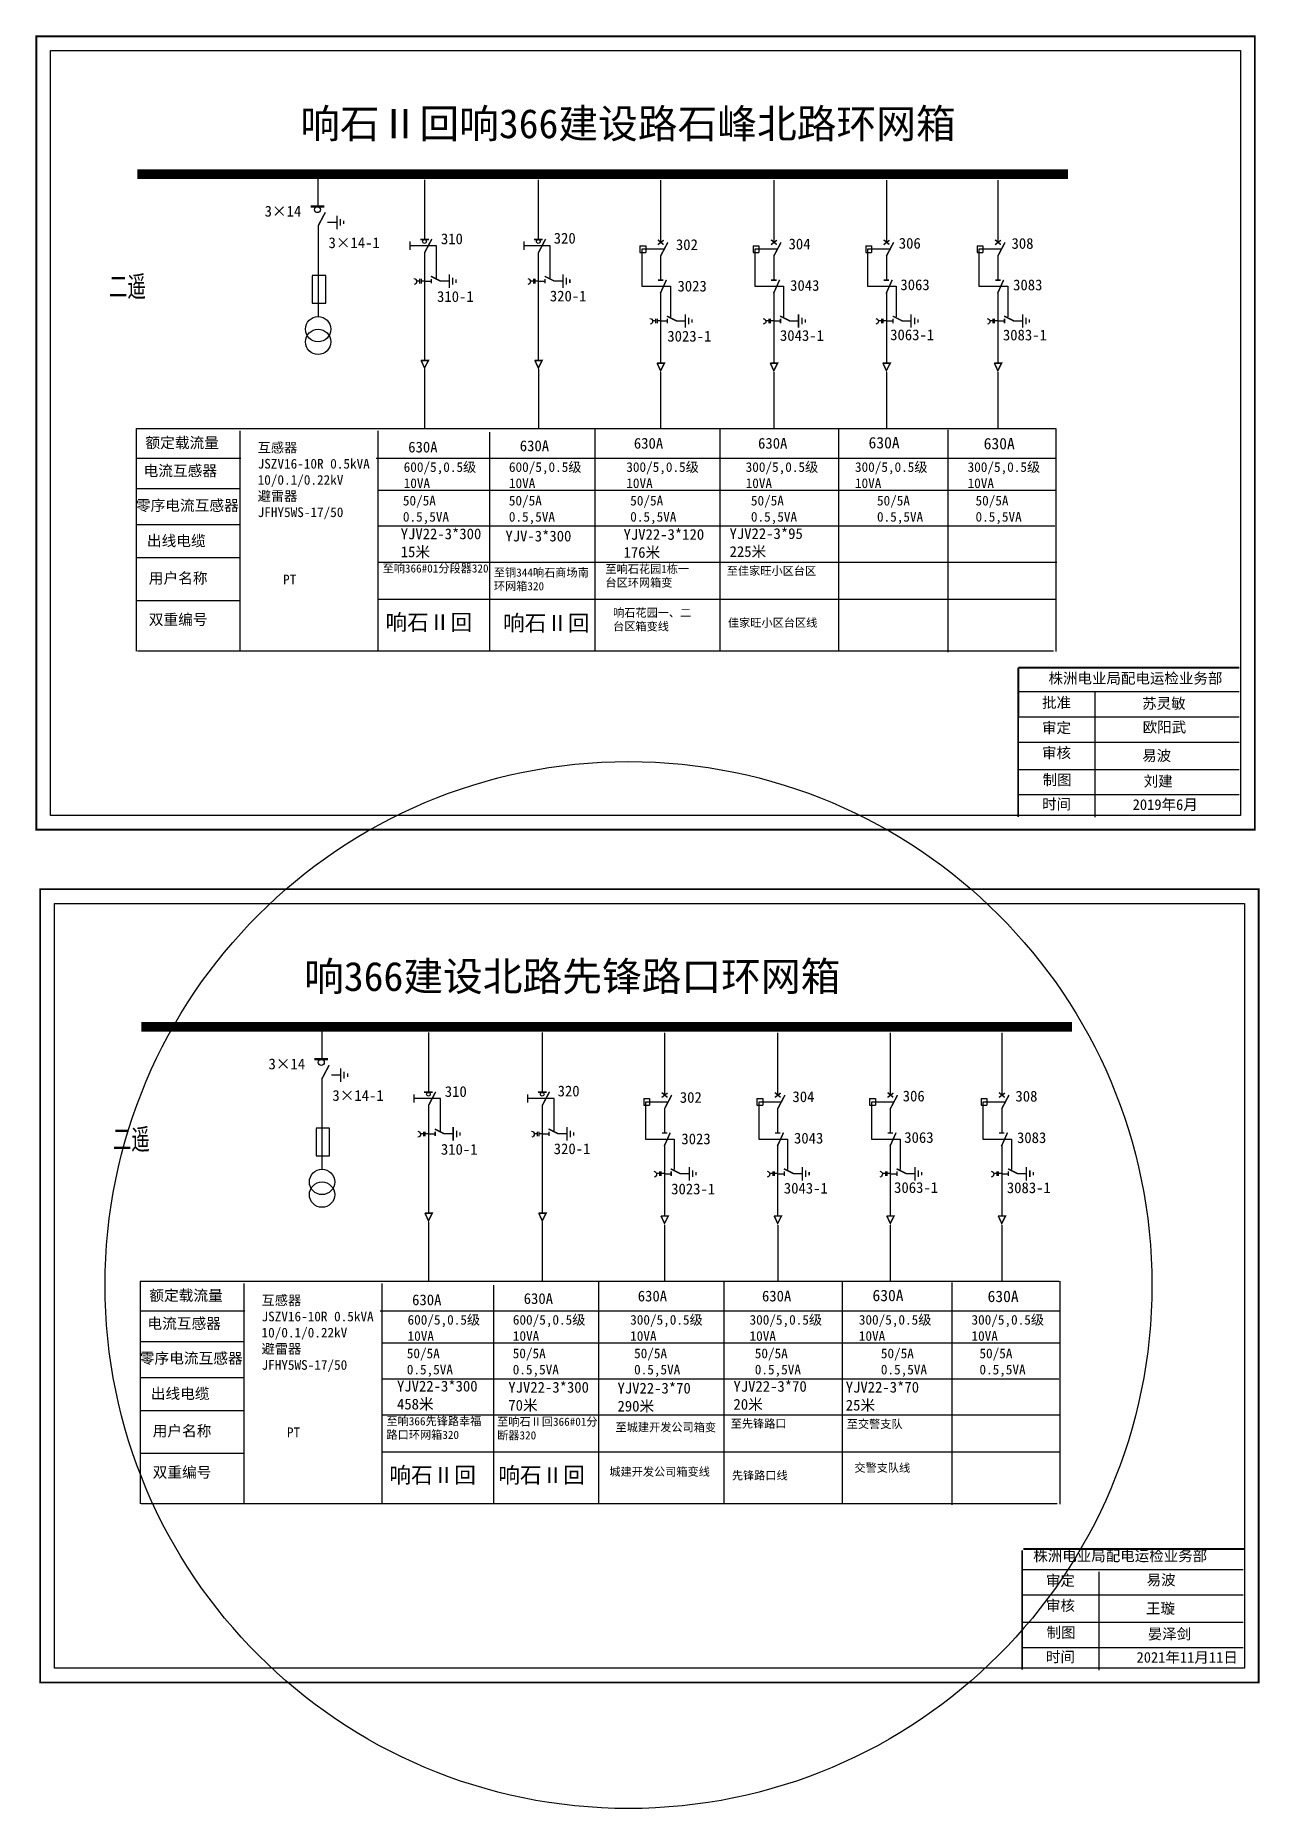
# Model space of a CAD drawing. Extents: x 464 to 583, y -18 to 37.
# Drawn here: x 545.1 to 582.9, y -17.9 to 36.8 of the extents above; entities that cross this region are included whole.
import ezdxf

# ---------------------------------------------------------------- set-up
doc = ezdxf.new("R2010")
doc.units = 0
doc.header["$LTSCALE"] = 0.774411
doc.linetypes.add('ACAD_ISO02W100', pattern=[15, 12, -3])
doc.linetypes.add('CENTER', pattern=[50.8, 31.75, -6.35, 6.35, -6.35])
doc.layers.get('0').update_dxf_attribs({"linetype": 'CONTINUOUS'})
doc.layers.add('2', color=7, linetype='CONTINUOUS')
doc.layers.add('3', color=7, linetype='CONTINUOUS')
doc.styles.add('HZ', font='')
doc.styles.add('hztxt_txtstyle_0.00_0_0', font='simkai.ttf')
doc.styles.add('hztxt_txtstyle_2.70_0_0', font='simkai.ttf', dxfattribs={"height": 2.7})
doc.styles.add('字体', font='simkai_0.ttf', dxfattribs={"height": 2.5})
doc.styles.add('宋体', font='', dxfattribs={"width": 0.65})
doc.styles.get('HZ').set_extended_font_data('SimSun')
doc.styles.get('宋体').set_extended_font_data('SimSun')

msp = doc.modelspace()

# ---------------------------------------------------------------- texts
at = {"color": 0, "linetype": 'Continuous', "style": 'hztxt_txtstyle_2.70_0_0'}
for s, p in [('3×14', (552.135, 31.243)), ('310', (557.582, 30.39)), ('320', (561.068, 30.408)), ('3×14-1', (554.11, 30.269)), ('302', (564.843, 30.21)), ('304', (568.323, 30.231)), ('306', (571.729, 30.252)), ('308', (575.212, 30.247)), ('3023', (564.891, 28.929)), ('3043', (568.371, 28.95)), ('3063', (571.778, 28.971)), ('3083', (575.261, 28.966)), ('310-1', (557.462, 28.606)), ('320-1', (560.948, 28.623)), ('3023-1', (564.577, 27.382)), ('3043-1', (568.057, 27.404)), ('3063-1', (571.463, 27.425)), ('3083-1', (574.946, 27.419)), ('3×14', (552.255, 4.899)), ('320', (561.188, 4.063)), ('3×14-1', (554.23, 3.924)), ('310', (557.702, 4.046)), ('302', (564.963, 3.865)), ('304', (568.443, 3.887)), ('306', (571.85, 3.908)), ('308', (575.333, 3.902)), ('3023', (565.011, 2.584)), ('3043', (568.491, 2.606)), ('3063', (571.898, 2.627)), ('3083', (575.381, 2.621)), ('310-1', (557.582, 2.261)), ('320-1', (561.068, 2.278)), ('3023-1', (564.697, 1.037)), ('3043-1', (568.177, 1.059)), ('3063-1', (571.584, 1.08)), ('3083-1', (575.067, 1.074))]:
    msp.add_text(s, height=0.3328, dxfattribs=at).set_placement(p)
at = {"color": 0, "style": 'HZ'}
for p in [(555.871, 18.466), (559.501, 18.445), (555.991, -7.879), (559.355, -7.882)]:
    msp.add_text('响石Ⅱ回', height=0.4902, dxfattribs=at).set_placement(p)
at = {"color": 0, "linetype": 'Continuous', "attachment_point": 1}
for s, insert, char_height, width, style in [('{\\fSimSun|b0|i0|c134|p2;响石Ⅱ回响366建设路石峰北路环网箱}', (553.236, 34.565), 0.9, 27.16927, '字体'), ('{\\fSimSun|b0|i0|c134|p2;额定载流量}', (548.453, 24.425), 0.33282, 5.36557, 'hztxt_txtstyle_2.70_0_0'), ('\\A1;{\\fSimSun|b0|i0|c134|p2;互感器\\PJSZV16-10R 0.5kVA\\P10/0.1/0.22kV\\P避雷器\\PJFHY5WS-17/50}', (551.92, 24.257), 0.29954, 5.52338, 'hztxt_txtstyle_2.70_0_0'), ('{\\fSimSun|b0|i0|c134|p2;630A}', (556.573, 24.289), 0.33282, 5.36557, 'hztxt_txtstyle_2.70_0_0'), ('{\\fSimSun|b0|i0|c134|p2;630A}', (560.019, 24.328), 0.33282, 5.36557, 'hztxt_txtstyle_2.70_0_0'), ('{\\fSimSun|b0|i0|c134|p2;630A}', (563.544, 24.406), 0.33282, 5.36557, 'hztxt_txtstyle_2.70_0_0'), ('{\\fSimSun|b0|i0|c134|p2;630A}', (567.381, 24.406), 0.33282, 5.36557, 'hztxt_txtstyle_2.70_0_0'), ('{\\fSimSun|b0|i0|c134|p2;630A}', (570.795, 24.434), 0.35272, 2.83619, 'hztxt_txtstyle_0.00_0_0'), ('{\\fSimSun|b0|i0|c134|p2;630A}', (574.352, 24.406), 0.35272, 2.83619, 'hztxt_txtstyle_0.00_0_0'), ('{\\fSimSun|b0|i0|c134|p2;电流互感器}', (548.395, 23.559), 0.33282, 5.36557, 'hztxt_txtstyle_2.70_0_0'), ('\\A1;{\\fSimSun|b0|i0|c134|p2;600/5,0.5级\\P10VA}', (556.432, 23.655), 0.29954, 5.52338, 'hztxt_txtstyle_2.70_0_0'), ('\\A1;{\\fSimSun|b0|i0|c134|p2;600/5,0.5级\\P10VA}', (559.684, 23.655), 0.29954, 5.52338, 'hztxt_txtstyle_2.70_0_0'), ('\\A1;{\\fSimSun|b0|i0|c134|p2;300/5,0.5级\\P10VA}', (563.31, 23.655), 0.29954, 5.52338, 'hztxt_txtstyle_2.70_0_0'), ('\\A1;{\\fSimSun|b0|i0|c134|p2;300/5,0.5级\\P10VA}', (566.998, 23.655), 0.29954, 5.52338, 'hztxt_txtstyle_2.70_0_0'), ('\\A1;{\\fSimSun|b0|i0|c134|p2;300/5,0.5级\\P10VA}', (570.375, 23.655), 0.29954, 5.52338, 'hztxt_txtstyle_2.70_0_0'), ('\\A1;{\\fSimSun|b0|i0|c134|p2;300/5,0.5级\\P10VA}', (573.855, 23.655), 0.29954, 5.52338, 'hztxt_txtstyle_2.70_0_0'), ('{\\fSimSun|b0|i0|c134|p2;零序电流互感器}', (548.159, 22.486), 0.33282, 5.36557, 'hztxt_txtstyle_2.70_0_0'), ('{\\fSimSun|b0|i0|c134|p2;50/5A\\P0.5,5VA}', (556.407, 22.618), 0.29954, 5.36557, 'hztxt_txtstyle_2.70_0_0'), ('{\\fSimSun|b0|i0|c134|p2;50/5A\\P0.5,5VA}', (559.681, 22.618), 0.29954, 5.36557, 'hztxt_txtstyle_2.70_0_0'), ('{\\fSimSun|b0|i0|c134|p2;50/5A\\P0.5,5VA}', (563.431, 22.618), 0.29954, 5.36557, 'hztxt_txtstyle_2.70_0_0'), ('{\\fSimSun|b0|i0|c134|p2;50/5A\\P0.5,5VA}', (567.16, 22.618), 0.29954, 5.36557, 'hztxt_txtstyle_2.70_0_0'), ('{\\fSimSun|b0|i0|c134|p2;50/5A\\P0.5,5VA}', (571.055, 22.618), 0.29954, 5.36557, 'hztxt_txtstyle_2.70_0_0'), ('{\\fSimSun|b0|i0|c134|p2;50/5A\\P0.5,5VA}', (574.1, 22.618), 0.29954, 5.36557, 'hztxt_txtstyle_2.70_0_0'), ('{\\fSimSun|b0|i0|c134|p2;出线电缆}', (548.499, 21.394), 0.33282, 5.36557, 'hztxt_txtstyle_2.70_0_0'), ('{\\fSimSun|b0|i0|c134|p2;YJV22-3*300\\P15米}', (556.34, 21.608), 0.33282, 5.36557, 'hztxt_txtstyle_2.70_0_0'), ('{\\fSimSun|b0|i0|c134|p2;YJV-3*300}', (559.575, 21.54), 0.33282, 5.36557, 'hztxt_txtstyle_2.70_0_0'), ('{\\fSimSun|b0|i0|c134|p2;YJV22-3*120\\P176米}', (563.225, 21.59), 0.33282, 5.36557, 'hztxt_txtstyle_2.70_0_0'), ('{\\fSimSun|b0|i0|c134|p2;YJV22-3*95\\P225米}', (566.5, 21.616), 0.33282, 5.36557, 'hztxt_txtstyle_2.70_0_0'), ('{\\fSimSun|b0|i0|c134|p2;用户名称}', (548.556, 20.24), 0.33282, 5.36557, 'hztxt_txtstyle_2.70_0_0'), ('{\\fSimSun|b0|i0|c134|p2;至响366#01分段器320}', (555.78, 20.5), 0.25295, 3.15275, 'hztxt_txtstyle_2.70_0_0'), ('{\\fSimSun|b0|i0|c134|p2;至铜344响石商场南环网箱320}', (559.219, 20.373), 0.25295, 3.15275, 'hztxt_txtstyle_2.70_0_0'), ('{\\fSimSun|b0|i0|c134|p2;至响石花园1栋一台区环网箱变}', (562.665, 20.482), 0.25295, 2.66764, 'hztxt_txtstyle_2.70_0_0'), ('{\\fSimSun|b0|i0|c134|p2;至佳家旺小区台区}', (566.415, 20.425), 0.25295, 3.1109, 'hztxt_txtstyle_2.70_0_0'), ('{\\fSimSun|b0|i0|c134|p2;PT}', (552.704, 20.18), 0.30072, 2.33958, 'hztxt_txtstyle_0.00_0_0'), ('{\\fSimSun|b0|i0|c134|p2;双重编号}', (548.556, 18.962), 0.33282, 5.36557, 'hztxt_txtstyle_2.70_0_0'), ('{\\fSimSun|b0|i0|c134|p2;响石花园一、二台区箱变线}', (562.902, 19.13), 0.25295, 2.64127, 'hztxt_txtstyle_2.70_0_0'), ('{\\fSimSun|b0|i0|c134|p2;佳家旺小区台区线}', (566.451, 18.822), 0.25295, 3.1109, 'hztxt_txtstyle_2.70_0_0'), ('株洲电业局配电运检业务部', (576.354, 17.144), 0.32832, 8.97604, '字体'), ('{\\fKaiTi_GB2312|b0|i0|c134|p49;批准}', (576.155, 16.395), 0.32832, 2.56763, '字体'), ('苏灵敏', (579.249, 16.367), 0.3283, 2.56763, '字体'), ('\\f\uffbfﾬￌﾣﾤ_GB2312|b0|i0|c134|p49;审定', (576.155, 15.616), 0.32832, 2.56763, '字体'), ('欧阳武', (579.265, 15.636), 0.3283, 2.56763, '字体'), ('\\f\uffbfﾬￌﾣﾤ_GB2312|b0|i0|c134|p49;审核', (576.155, 14.843), 0.32832, 2.56763, '字体'), ('易波', (579.249, 14.755), 0.3283, 2.56763, '字体'), ('\\f\uffbfﾬￌﾣﾤ_GB2312|b0|i0|c134|p49;制图', (576.173, 14.009), 0.32832, 2.56763, '字体'), ('刘建', (579.297, 13.965), 0.3283, 2.56763, '字体'), ('\\f\uffbfﾬￌﾣﾤ_GB2312|b0|i0|c134|p49;时间', (576.155, 13.256), 0.32832, 2.56763, '字体'), ('2019{\\fSimSun|b0|i0|c134|p2;年}6{\\fSimSun|b0|i0|c134|p2;月}', (578.954, 13.242), 0.32832, 4.80244, '字体'), ('{\\fSimSun|b0|i0|c134|p2;\\C256;响366建设北路先锋路口环网箱}', (553.356, 8.22), 0.9, 27.16927, '字体'), ('{\\fSimSun|b0|i0|c134|p2;额定载流量}', (548.573, -1.92), 0.33282, 5.36557, 'hztxt_txtstyle_2.70_0_0'), ('\\A1;{\\fSimSun|b0|i0|c134|p2;互感器\\PJSZV16-10R 0.5kVA\\P10/0.1/0.22kV\\P避雷器\\PJFHY5WS-17/50}', (552.04, -2.087), 0.29954, 5.52338, 'hztxt_txtstyle_2.70_0_0'), ('{\\fSimSun|b0|i0|c134|p2;630A}', (556.693, -2.056), 0.33282, 5.36557, 'hztxt_txtstyle_2.70_0_0'), ('{\\fSimSun|b0|i0|c134|p2;630A}', (560.14, -2.017), 0.33282, 5.36557, 'hztxt_txtstyle_2.70_0_0'), ('{\\fSimSun|b0|i0|c134|p2;630A}', (563.664, -1.939), 0.33282, 5.36557, 'hztxt_txtstyle_2.70_0_0'), ('{\\fSimSun|b0|i0|c134|p2;630A}', (567.502, -1.939), 0.33282, 5.36557, 'hztxt_txtstyle_2.70_0_0'), ('{\\fSimSun|b0|i0|c134|p2;630A}', (570.916, -1.911), 0.35272, 2.83619, 'hztxt_txtstyle_0.00_0_0'), ('{\\fSimSun|b0|i0|c134|p2;630A}', (574.472, -1.939), 0.35272, 2.83619, 'hztxt_txtstyle_0.00_0_0'), ('{\\fSimSun|b0|i0|c134|p2;电流互感器}', (548.515, -2.785), 0.33282, 5.36557, 'hztxt_txtstyle_2.70_0_0'), ('\\A1;{\\fSimSun|b0|i0|c134|p2;600/5,0.5级\\P10VA}', (556.552, -2.69), 0.29954, 5.52338, 'hztxt_txtstyle_2.70_0_0'), ('\\A1;{\\fSimSun|b0|i0|c134|p2;600/5,0.5级\\P10VA}', (559.805, -2.69), 0.29954, 5.52338, 'hztxt_txtstyle_2.70_0_0'), ('\\A1;{\\fSimSun|b0|i0|c134|p2;300/5,0.5级\\P10VA}', (563.43, -2.69), 0.29954, 5.52338, 'hztxt_txtstyle_2.70_0_0'), ('\\A1;{\\fSimSun|b0|i0|c134|p2;300/5,0.5级\\P10VA}', (567.118, -2.69), 0.29954, 5.52338, 'hztxt_txtstyle_2.70_0_0'), ('\\A1;{\\fSimSun|b0|i0|c134|p2;300/5,0.5级\\P10VA}', (570.495, -2.69), 0.29954, 5.52338, 'hztxt_txtstyle_2.70_0_0'), ('\\A1;{\\fSimSun|b0|i0|c134|p2;300/5,0.5级\\P10VA}', (573.975, -2.69), 0.29954, 5.52338, 'hztxt_txtstyle_2.70_0_0'), ('{\\fSimSun|b0|i0|c134|p2;零序电流互感器}', (548.279, -3.859), 0.33282, 5.36557, 'hztxt_txtstyle_2.70_0_0'), ('{\\fSimSun|b0|i0|c134|p2;50/5A\\P0.5,5VA}', (556.528, -3.727), 0.29954, 5.36557, 'hztxt_txtstyle_2.70_0_0'), ('{\\fSimSun|b0|i0|c134|p2;50/5A\\P0.5,5VA}', (559.801, -3.727), 0.29954, 5.36557, 'hztxt_txtstyle_2.70_0_0'), ('{\\fSimSun|b0|i0|c134|p2;50/5A\\P0.5,5VA}', (563.551, -3.727), 0.29954, 5.36557, 'hztxt_txtstyle_2.70_0_0'), ('{\\fSimSun|b0|i0|c134|p2;50/5A\\P0.5,5VA}', (567.28, -3.727), 0.29954, 5.36557, 'hztxt_txtstyle_2.70_0_0'), ('{\\fSimSun|b0|i0|c134|p2;50/5A\\P0.5,5VA}', (571.175, -3.727), 0.29954, 5.36557, 'hztxt_txtstyle_2.70_0_0'), ('{\\fSimSun|b0|i0|c134|p2;50/5A\\P0.5,5VA}', (574.221, -3.727), 0.29954, 5.36557, 'hztxt_txtstyle_2.70_0_0'), ('{\\fSimSun|b0|i0|c134|p2;出线电缆}', (548.619, -4.951), 0.33282, 5.36557, 'hztxt_txtstyle_2.70_0_0'), ('{\\fSimSun|b0|i0|c134|p2;YJV22-3*300\\P458米}', (556.225, -4.722), 0.33282, 5.36557, 'hztxt_txtstyle_2.70_0_0'), ('{\\fSimSun|b0|i0|c134|p2;YJV22-3*300\\P70米}', (559.665, -4.758), 0.33282, 5.36557, 'hztxt_txtstyle_2.70_0_0'), ('{\\fSimSun|b0|i0|c134|p2;YJV22-3*70\\P290米}', (563.038, -4.785), 0.33282, 5.36557, 'hztxt_txtstyle_2.70_0_0'), ('{\\fSimSun|b0|i0|c134|p2;YJV22-3*70\\P20米}', (566.621, -4.729), 0.33282, 5.36557, 'hztxt_txtstyle_2.70_0_0'), ('{\\fSimSun|b0|i0|c134|p2;YJV22-3*70\\P25米}', (570.09, -4.755), 0.33282, 5.36557, 'hztxt_txtstyle_2.70_0_0'), ('{\\fSimSun|b0|i0|c134|p2;\\C256;至响366先锋路幸福路口环网箱320}', (555.9, -5.845), 0.25295, 3.15275, 'hztxt_txtstyle_2.70_0_0'), ('{\\fSimSun|b0|i0|c134|p2;至响石Ⅱ回366#01分断器\\C256;320}', (559.32, -5.861), 0.25295, 3.15275, 'hztxt_txtstyle_2.70_0_0'), ('{\\fSimSun|b0|i0|c134|p2;至\\C256;城建开发公司箱变}', (562.978, -6.034), 0.25295, 3.15275, 'hztxt_txtstyle_2.70_0_0'), ('{\\fSimSun|b0|i0|c134|p2;至\\C7;先锋路口}', (566.535, -5.92), 0.25295, 3.1109, 'hztxt_txtstyle_2.70_0_0'), ('{\\fSimSun|b0|i0|c134|p2;至\\C7;交警支队}', (570.12, -5.934), 0.25295, 2.66764, 'hztxt_txtstyle_2.70_0_0'), ('{\\fSimSun|b0|i0|c134|p2;用户名称}', (548.676, -6.105), 0.33282, 5.36557, 'hztxt_txtstyle_2.70_0_0'), ('{\\fSimSun|b0|i0|c134|p2;PT}', (552.824, -6.165), 0.30072, 2.33958, 'hztxt_txtstyle_0.00_0_0'), ('{\\fSimSun|b0|i0|c134|p2;双重编号}', (548.676, -7.383), 0.33282, 5.36557, 'hztxt_txtstyle_2.70_0_0'), ('{\\fSimSun|b0|i0|c134|p2;\\C256;城建开发公司箱变线}', (562.787, -7.407), 0.25295, 3.15275, 'hztxt_txtstyle_2.70_0_0'), ('{\\fSimSun|b0|i0|c134|p2;\\C7;先锋路口\\C0;线}', (566.571, -7.523), 0.25295, 3.1109, 'hztxt_txtstyle_2.70_0_0'), ('{\\fSimSun|b0|i0|c134|p2;\\C7;交警支队\\C0;线}', (570.357, -7.285), 0.25295, 2.64127, 'hztxt_txtstyle_2.70_0_0'), ('株洲电业局配电运检业务部', (575.883, -9.968), 0.32832, 8.97604, '字体'), ('\\f\uffbfﾬￌﾣﾤ_GB2312|b0|i0|c134|p49;审定', (576.275, -10.729), 0.32832, 2.56763, '字体'), ('易波', (579.386, -10.709), 0.3283, 2.56763, '字体'), ('\\f\uffbfﾬￌﾣﾤ_GB2312|b0|i0|c134|p49;审核', (576.275, -11.502), 0.32832, 2.56763, '字体'), ('王璇', (579.369, -11.59), 0.3283, 2.56763, '字体'), ('\\f\uffbfﾬￌﾣﾤ_GB2312|b0|i0|c134|p49;制图', (576.293, -12.336), 0.32832, 2.56763, '字体'), ('晏泽剑', (579.418, -12.38), 0.3283, 2.56763, '字体'), ('\\f\uffbfﾬￌﾣﾤ_GB2312|b0|i0|c134|p49;时间', (576.275, -13.089), 0.32832, 2.56763, '字体'), ('2021{\\fSimSun|b0|i0|c134|p2;年}11{\\fSimSun|b0|i0|c134|p2;月11日}', (579.074, -13.103), 0.32832, 4.80244, '字体')]:
    msp.add_mtext(s, dxfattribs=dict(at, insert=insert, char_height=char_height, width=width, style=style))
at = {"layer": '3', "color": 0, "style": '宋体', "width": 0.65}
for p in [(547.327, 28.763, -0.009), (547.447, 2.418, -0.009)]:
    msp.add_text('二遥', height=0.643, dxfattribs=at).set_placement(p)

# ---------------------------------------------------------------- blocks, each defined once
blk = doc.blocks.new('JD')
for points in [[(-2, 0.2), (-2, -0.2), (2, 0.2), (2, -0.2)], [(1, -1.2), (1, -0.8), (-1, -1.2), (-1, -0.8)], [(-0.5, -1.8), (-0.5, -2.2), (0.5, -1.8), (0.5, -2.2)]]:
    blk.add_trace(points)

# ---------------------------------------------------------------- linework, layer by layer
at = {"color": 0}
for p, q in [((553.781, 32.557), (553.781, 31.571)), ((557.076, 32.377), (557.076, 30.543)), ((560.592, 32.377), (560.592, 30.543)), ((564.368, 32.366), (564.368, 30.442)), ((567.866, 32.366), (567.866, 30.442)), ((571.345, 32.366), (571.345, 30.442)), ((574.788, 32.366), (574.788, 30.442)), ((553.786, 30.96), (553.786, 28.163)), ((554.081, 31.071), (554.363, 31.071)), ((557.076, 30.135), (557.076, 26.804)), ((560.592, 30.135), (560.592, 26.804)), ((563.729, 30.337), (563.909, 30.337)), ((563.729, 30.337), (563.729, 30.138)), ((563.729, 30.138), (563.909, 30.138)), ((563.909, 30.337), (563.909, 30.138)), ((567.227, 30.337), (567.406, 30.337)), ((567.227, 30.337), (567.227, 30.138)), ((567.227, 30.138), (567.406, 30.138)), ((567.406, 30.337), (567.406, 30.138)), ((570.706, 30.337), (570.886, 30.337)), ((570.706, 30.337), (570.706, 30.138)), ((570.706, 30.138), (570.886, 30.138)), ((570.886, 30.337), (570.886, 30.138)), ((574.149, 30.337), (574.329, 30.337)), ((574.149, 30.337), (574.149, 30.138)), ((574.149, 30.138), (574.329, 30.138)), ((574.329, 30.337), (574.329, 30.138)), ((564.368, 30.033), (564.368, 29.291)), ((567.866, 30.033), (567.866, 29.291)), ((571.345, 30.033), (571.345, 29.291)), ((574.788, 30.033), (574.788, 29.291)), ((557.076, 29.25), (557.284, 29.25)), ((557.555, 29.256), (557.837, 29.256)), ((560.592, 29.25), (560.799, 29.25)), ((561.07, 29.256), (561.352, 29.256)), ((564.368, 28.919), (564.368, 26.727)), ((567.866, 28.919), (567.866, 26.727)), ((571.345, 28.919), (571.345, 26.727)), ((574.788, 28.919), (574.788, 26.727)), ((564.368, 28.019), (564.576, 28.019)), ((564.847, 28.025), (565.129, 28.025)), ((567.866, 28.019), (568.073, 28.019)), ((568.344, 28.025), (568.626, 28.025)), ((571.345, 28.019), (571.553, 28.019)), ((571.823, 28.025), (572.105, 28.025)), ((574.788, 28.019), (574.996, 28.019)), ((575.266, 28.025), (575.549, 28.025)), ((551.399, 23.774), (548.188, 23.774)), ((551.387, 22.829), (548.176, 22.829)), ((551.387, 21.715), (548.176, 21.715)), ((551.375, 20.698), (548.163, 20.698)), ((551.386, 19.375), (548.175, 19.375)), ((553.901, 6.212), (553.901, 5.226)), ((557.197, 6.032), (557.197, 4.198)), ((560.712, 6.032), (560.712, 4.198)), ((564.489, 6.022), (564.489, 4.097)), ((567.986, 6.022), (567.986, 4.097)), ((571.465, 6.022), (571.465, 4.097)), ((574.908, 6.022), (574.908, 4.097)), ((553.906, 4.616), (553.906, 1.818)), ((554.201, 4.726), (554.483, 4.726)), ((563.849, 3.993), (564.029, 3.993)), ((563.849, 3.993), (563.849, 3.793)), ((564.029, 3.993), (564.029, 3.793)), ((567.347, 3.993), (567.527, 3.993)), ((567.347, 3.993), (567.347, 3.793)), ((567.527, 3.993), (567.527, 3.793)), ((570.826, 3.993), (571.006, 3.993)), ((570.826, 3.993), (570.826, 3.793)), ((571.006, 3.993), (571.006, 3.793)), ((574.269, 3.993), (574.449, 3.993)), ((574.269, 3.993), (574.269, 3.793)), ((574.449, 3.993), (574.449, 3.793)), ((557.197, 3.79), (557.197, 0.459)), ((560.712, 3.79), (560.712, 0.459)), ((563.849, 3.793), (564.029, 3.793)), ((564.489, 3.688), (564.489, 2.946)), ((567.347, 3.793), (567.527, 3.793)), ((567.986, 3.688), (567.986, 2.946)), ((570.826, 3.793), (571.006, 3.793)), ((571.465, 3.688), (571.465, 2.946)), ((574.269, 3.793), (574.449, 3.793)), ((574.908, 3.688), (574.908, 2.946)), ((557.197, 2.905), (557.404, 2.905)), ((557.675, 2.911), (557.957, 2.911)), ((560.712, 2.905), (560.92, 2.905)), ((561.19, 2.911), (561.473, 2.911)), ((564.489, 2.574), (564.489, 0.382)), ((567.986, 2.574), (567.986, 0.382)), ((571.465, 2.574), (571.465, 0.382)), ((574.908, 2.574), (574.908, 0.382)), ((564.489, 1.674), (564.696, 1.674)), ((564.967, 1.68), (565.249, 1.68)), ((567.986, 1.674), (568.193, 1.674)), ((568.464, 1.68), (568.746, 1.68)), ((571.465, 1.674), (571.673, 1.674)), ((571.943, 1.68), (572.226, 1.68)), ((574.908, 1.674), (575.116, 1.674)), ((575.387, 1.68), (575.669, 1.68)), ((551.519, -2.571), (548.308, -2.571)), ((551.507, -3.516), (548.296, -3.516)), ((551.507, -4.63), (548.296, -4.63)), ((551.495, -5.647), (548.284, -5.647)), ((551.507, -6.97), (548.295, -6.97))]:
    msp.add_line(p, q, dxfattribs=at)
at = {"color": 0, "linetype": 'ACAD_ISO02W100'}
for p, q in [((564.458, 30.234), (563.786, 30.234)), ((563.786, 30.234), (563.786, 29.091)), ((567.956, 30.234), (567.284, 30.234)), ((567.284, 30.234), (567.284, 29.091)), ((571.435, 30.234), (570.763, 30.234)), ((570.763, 30.234), (570.763, 29.091)), ((574.878, 30.234), (574.206, 30.234)), ((574.206, 30.234), (574.206, 29.091)), ((563.786, 29.091), (564.673, 29.091)), ((564.673, 29.091), (564.673, 28.148)), ((567.284, 29.091), (568.17, 29.091)), ((568.17, 29.091), (568.17, 28.148)), ((570.763, 29.091), (571.649, 29.091)), ((571.649, 29.091), (571.649, 28.148)), ((574.206, 29.091), (575.093, 29.091)), ((575.093, 29.091), (575.093, 28.148)), ((564.579, 3.889), (563.907, 3.889)), ((563.907, 3.889), (563.907, 2.746)), ((568.076, 3.889), (567.404, 3.889)), ((567.404, 3.889), (567.404, 2.746)), ((571.555, 3.889), (570.883, 3.889)), ((570.883, 3.889), (570.883, 2.746)), ((574.998, 3.889), (574.326, 3.889)), ((574.326, 3.889), (574.326, 2.746)), ((563.907, 2.746), (564.793, 2.746)), ((564.793, 2.746), (564.793, 1.803)), ((567.404, 2.746), (568.29, 2.746)), ((568.29, 2.746), (568.29, 1.803)), ((570.883, 2.746), (571.77, 2.746)), ((571.77, 2.746), (571.77, 1.803)), ((574.326, 2.746), (575.213, 2.746)), ((575.213, 2.746), (575.213, 1.803))]:
    msp.add_line(p, q, dxfattribs=at)
at = {"color": 0, "linetype": 'CENTER'}
for p, q in [((557.078, 26.535), (557.078, 24.694)), ((560.593, 26.535), (560.593, 24.694)), ((564.37, 26.433), (564.37, 24.704)), ((567.867, 26.433), (567.867, 24.704)), ((571.346, 26.433), (571.346, 24.704)), ((574.789, 26.433), (574.789, 24.704)), ((557.198, 0.19), (557.198, -1.651)), ((560.713, 0.19), (560.713, -1.651)), ((564.49, 0.088), (564.49, -1.641)), ((567.987, 0.088), (567.987, -1.641)), ((571.467, 0.088), (571.467, -1.641)), ((574.91, 0.088), (574.91, -1.641))]:
    msp.add_line(p, q, dxfattribs=at)
at = {"color": 0, "linetype": 'Continuous'}
for p, q in [((548.169, 24.698), (576.567, 24.698)), ((548.181, 17.815), (548.181, 24.698)), ((562.336, 24.685), (562.336, 17.817)), ((566.204, 24.685), (566.204, 17.817)), ((569.864, 24.68), (569.864, 17.812)), ((573.244, 24.657), (573.244, 17.789)), ((576.584, 24.693), (576.584, 17.811)), ((551.37, 24.624), (551.37, 17.816)), ((555.632, 24.624), (555.632, 17.816)), ((559.088, 24.578), (559.088, 17.82)), ((555.58, 23.779), (576.577, 23.779)), ((555.632, 22.79), (576.584, 22.79)), ((555.632, 21.686), (576.55, 21.686)), ((555.632, 20.567), (576.607, 20.567)), ((555.632, 19.428), (576.577, 19.428)), ((576.504, 17.815), (548.204, 17.815)), ((575.422, 16.566), (582.247, 16.566)), ((577.791, 16.566), (577.791, 12.685)), ((575.422, 15.787), (582.247, 15.787)), ((575.422, 15.009), (582.247, 15.009)), ((575.422, 14.161), (582.247, 14.161)), ((575.422, 13.384), (582.247, 13.384)), ((548.289, -1.647), (576.688, -1.647)), ((548.302, -8.53), (548.302, -1.647)), ((551.49, -1.721), (551.49, -8.528)), ((555.753, -1.721), (555.753, -8.528)), ((559.208, -1.766), (559.208, -8.524)), ((562.456, -1.66), (562.456, -8.528)), ((566.324, -1.66), (566.324, -8.528)), ((569.984, -1.665), (569.984, -8.533)), ((573.364, -1.688), (573.364, -8.556)), ((576.705, -1.651), (576.705, -8.534)), ((555.701, -2.566), (576.697, -2.566)), ((555.753, -3.555), (576.705, -3.555)), ((555.753, -4.659), (576.67, -4.659)), ((555.753, -5.778), (576.727, -5.778)), ((555.753, -6.916), (576.697, -6.916)), ((576.624, -8.53), (548.324, -8.53)), ((575.542, -10.558), (582.368, -10.558)), ((577.911, -10.621), (577.911, -13.66)), ((575.542, -11.335), (582.368, -11.335)), ((575.542, -12.184), (582.368, -12.184)), ((575.542, -12.961), (582.368, -12.961))]:
    msp.add_line(p, q, dxfattribs=at)
at = {"color": 0, "linetype": 'Continuous', "const_width": 0.0547}
for points in [[(545.083, 36.811), (582.727, 36.811), (582.727, 12.301), (545.083, 12.301)], [(545.203, 10.467), (582.847, 10.467), (582.847, -14.044), (545.203, -14.044)]]:
    msp.add_lwpolyline(points, close=True, dxfattribs=at)
at = {"color": 0, "linetype": 'Continuous'}
for points in [[(545.525, 36.369), (582.284, 36.369), (582.284, 12.743), (545.525, 12.743)], [(545.646, 10.024), (582.405, 10.024), (582.405, -13.601), (545.646, -13.601)]]:
    msp.add_lwpolyline(points, close=True, dxfattribs=at)
at = {"color": 0}
for points, const_width in [([(548.204, 32.557), (576.958, 32.557)], 0.3), ([(553.556, 31.557), (553.976, 31.557)], 0.0713), ([(553.786, 30.949), (554.011, 31.375)], 0.0449), ([(556.944, 30.537), (557.209, 30.537)], 0.0449), ([(557.076, 30.123), (557.301, 30.549)], 0.0449), ([(560.46, 30.537), (560.725, 30.537)], 0.0449), ([(560.592, 30.123), (560.817, 30.549)], 0.0449), ([(564.283, 30.375), (564.465, 30.512)], 0.0449), ([(564.285, 30.525), (564.461, 30.378)], 0.0449), ([(564.368, 30.021), (564.593, 30.447)], 0.0449), ([(567.78, 30.375), (567.963, 30.512)], 0.0449), ([(567.782, 30.525), (567.958, 30.378)], 0.0449), ([(567.866, 30.021), (568.091, 30.447)], 0.0449), ([(571.26, 30.375), (571.442, 30.512)], 0.0449), ([(571.261, 30.525), (571.437, 30.378)], 0.0449), ([(571.345, 30.021), (571.57, 30.447)], 0.0449), ([(574.703, 30.375), (574.885, 30.512)], 0.0449), ([(574.704, 30.525), (574.88, 30.378)], 0.0449), ([(574.788, 30.021), (575.013, 30.447)], 0.0449), ([(557.272, 29.4), (557.572, 29.25)], 0.0449), ([(557.284, 29.319), (557.284, 29.181)], 0.0449), ([(560.788, 29.4), (561.087, 29.25)], 0.0449), ([(560.799, 29.319), (560.799, 29.181)], 0.0449), ([(564.288, 29.279), (564.454, 29.279)], 0.0449), ([(564.359, 28.864), (564.548, 29.288)], 0.0449), ([(567.785, 29.279), (567.952, 29.279)], 0.0449), ([(567.857, 28.864), (568.046, 29.288)], 0.0449), ([(571.265, 29.279), (571.431, 29.279)], 0.0449), ([(571.336, 28.864), (571.525, 29.288)], 0.0449), ([(574.708, 29.279), (574.874, 29.279)], 0.0449), ([(574.779, 28.864), (574.968, 29.288)], 0.0449), ([(564.564, 28.169), (564.864, 28.019)], 0.0449), ([(564.576, 28.088), (564.576, 27.95)], 0.0449), ([(568.062, 28.169), (568.361, 28.019)], 0.0449), ([(568.073, 28.088), (568.073, 27.95)], 0.0449), ([(571.541, 28.169), (571.841, 28.019)], 0.0449), ([(571.553, 28.088), (571.553, 27.95)], 0.0449), ([(574.984, 28.169), (575.284, 28.019)], 0.0449), ([(574.996, 28.088), (574.996, 27.95)], 0.0449), ([(556.966, 26.798), (557.195, 26.798), (557.078, 26.566), (556.969, 26.802)], 0.0449), ([(560.482, 26.798), (560.71, 26.798), (560.593, 26.566), (560.484, 26.802)], 0.0449), ([(564.258, 26.714), (564.487, 26.714), (564.37, 26.482), (564.261, 26.718)], 0.0449), ([(567.755, 26.714), (567.984, 26.714), (567.867, 26.482), (567.758, 26.718)], 0.0449), ([(571.235, 26.714), (571.463, 26.714), (571.346, 26.482), (571.237, 26.718)], 0.0449), ([(574.678, 26.714), (574.906, 26.714), (574.789, 26.482), (574.681, 26.718)], 0.0449), ([(548.324, 6.212), (577.078, 6.212)], 0.3), ([(553.676, 5.212), (554.096, 5.212)], 0.0713), ([(553.906, 4.604), (554.131, 5.03)], 0.0449), ([(557.064, 4.193), (557.329, 4.193)], 0.0449), ([(557.197, 3.778), (557.421, 4.204)], 0.0449), ([(560.58, 4.193), (560.845, 4.193)], 0.0449), ([(560.712, 3.778), (560.937, 4.204)], 0.0449), ([(564.403, 4.03), (564.586, 4.167)], 0.0449), ([(564.405, 4.18), (564.581, 4.033)], 0.0449), ([(564.489, 3.677), (564.713, 4.103)], 0.0449), ([(567.901, 4.03), (568.083, 4.167)], 0.0449), ([(567.902, 4.18), (568.078, 4.033)], 0.0449), ([(567.986, 3.677), (568.211, 4.103)], 0.0449), ([(571.38, 4.03), (571.562, 4.167)], 0.0449), ([(571.382, 4.18), (571.558, 4.033)], 0.0449), ([(571.465, 3.677), (571.69, 4.103)], 0.0449), ([(574.823, 4.03), (575.006, 4.167)], 0.0449), ([(574.825, 4.18), (575.001, 4.033)], 0.0449), ([(574.908, 3.677), (575.133, 4.103)], 0.0449), ([(557.393, 3.055), (557.692, 2.905)], 0.0449), ([(557.404, 2.974), (557.404, 2.836)], 0.0449), ([(560.908, 3.055), (561.208, 2.905)], 0.0449), ([(560.92, 2.974), (560.92, 2.836)], 0.0449), ([(564.408, 2.934), (564.575, 2.934)], 0.0449), ([(564.479, 2.519), (564.668, 2.943)], 0.0449), ([(567.905, 2.934), (568.072, 2.934)], 0.0449), ([(567.977, 2.519), (568.166, 2.943)], 0.0449), ([(571.385, 2.934), (571.551, 2.934)], 0.0449), ([(571.456, 2.519), (571.645, 2.943)], 0.0449), ([(574.828, 2.934), (574.994, 2.934)], 0.0449), ([(574.899, 2.519), (575.088, 2.943)], 0.0449), ([(564.685, 1.824), (564.984, 1.674)], 0.0449), ([(564.696, 1.743), (564.696, 1.605)], 0.0449), ([(568.182, 1.824), (568.481, 1.674)], 0.0449), ([(568.193, 1.743), (568.193, 1.605)], 0.0449), ([(571.661, 1.824), (571.961, 1.674)], 0.0449), ([(571.673, 1.743), (571.673, 1.605)], 0.0449), ([(575.104, 1.824), (575.404, 1.674)], 0.0449), ([(575.116, 1.743), (575.116, 1.605)], 0.0449), ([(557.086, 0.453), (557.315, 0.453), (557.198, 0.221), (557.089, 0.457)], 0.0449), ([(560.602, 0.453), (560.831, 0.453), (560.713, 0.221), (560.605, 0.457)], 0.0449), ([(564.378, 0.369), (564.607, 0.369), (564.49, 0.137), (564.381, 0.373)], 0.0449), ([(567.876, 0.369), (568.104, 0.369), (567.987, 0.137), (567.878, 0.373)], 0.0449), ([(571.355, 0.369), (571.584, 0.369), (571.467, 0.137), (571.358, 0.373)], 0.0449), ([(574.798, 0.369), (575.027, 0.369), (574.91, 0.137), (574.801, 0.373)], 0.0449)]:
    msp.add_lwpolyline(points, dxfattribs=dict(at, const_width=const_width))
for points in [[(556.623, 30.47), (556.623, 30.219)], [(560.139, 30.47), (560.139, 30.219)], [(553.608, 29.411), (553.608, 28.571), (554.023, 28.571), (554.023, 29.42), (553.608, 29.42)], [(556.925, 29.252), (556.831, 29.252)], [(556.925, 29.315), (556.925, 29.179)], [(556.967, 29.315), (556.967, 29.179)], [(557.076, 29.252), (556.967, 29.252)], [(560.441, 29.252), (560.346, 29.252)], [(560.441, 29.315), (560.441, 29.179)], [(560.483, 29.315), (560.483, 29.179)], [(560.592, 29.252), (560.483, 29.252)], [(564.217, 28.021), (564.123, 28.021)], [(564.217, 28.084), (564.217, 27.948)], [(564.259, 28.084), (564.259, 27.948)], [(564.368, 28.021), (564.259, 28.021)], [(567.715, 28.021), (567.62, 28.021)], [(567.715, 28.084), (567.715, 27.948)], [(567.757, 28.084), (567.757, 27.948)], [(567.865, 28.021), (567.757, 28.021)], [(571.194, 28.021), (571.099, 28.021)], [(571.194, 28.084), (571.194, 27.948)], [(571.236, 28.084), (571.236, 27.948)], [(571.345, 28.021), (571.236, 28.021)], [(574.637, 28.021), (574.543, 28.021)], [(574.637, 28.084), (574.637, 27.948)], [(574.679, 28.084), (574.679, 27.948)], [(574.788, 28.021), (574.679, 28.021)], [(556.744, 4.125), (556.744, 3.874)], [(560.259, 4.125), (560.259, 3.874)], [(553.728, 3.066), (553.728, 2.226), (554.144, 2.226), (554.144, 3.076), (553.728, 3.076)], [(557.046, 2.908), (556.951, 2.908)], [(557.046, 2.971), (557.046, 2.834)], [(557.088, 2.971), (557.088, 2.834)], [(557.196, 2.908), (557.088, 2.908)], [(560.561, 2.908), (560.467, 2.908)], [(560.561, 2.971), (560.561, 2.834)], [(560.603, 2.971), (560.603, 2.834)], [(560.712, 2.908), (560.603, 2.908)], [(564.338, 1.676), (564.243, 1.676)], [(564.338, 1.739), (564.338, 1.603)], [(564.38, 1.739), (564.38, 1.603)], [(564.488, 1.676), (564.38, 1.676)], [(567.835, 1.676), (567.74, 1.676)], [(567.835, 1.739), (567.835, 1.603)], [(567.877, 1.739), (567.877, 1.603)], [(567.986, 1.676), (567.877, 1.676)], [(571.314, 1.676), (571.22, 1.676)], [(571.314, 1.739), (571.314, 1.603)], [(571.356, 1.739), (571.356, 1.603)], [(571.465, 1.676), (571.356, 1.676)], [(574.757, 1.676), (574.663, 1.676)], [(574.757, 1.739), (574.757, 1.603)], [(574.799, 1.739), (574.799, 1.603)], [(574.908, 1.676), (574.799, 1.676)]]:
    msp.add_lwpolyline(points, dxfattribs=at)
at = {"color": 0, "linetype": 'ACAD_ISO02W100'}
for points in [[(557.445, 29.321), (557.445, 30.344), (556.623, 30.344)], [(560.96, 29.321), (560.96, 30.344), (560.139, 30.344)], [(557.565, 2.976), (557.565, 4), (556.744, 4)], [(561.081, 2.976), (561.081, 4), (560.259, 4)]]:
    msp.add_lwpolyline(points, dxfattribs=at)
at = {"color": 0}
for points in [[(556.75, 29.329, -0.877934), (556.754, 29.147)], [(560.266, 29.329, -0.877934), (560.269, 29.147)], [(564.042, 28.098, -0.877934), (564.046, 27.916)], [(567.54, 28.098, -0.877934), (567.543, 27.916)], [(571.019, 28.098, -0.877934), (571.022, 27.916)], [(574.462, 28.098, -0.877934), (574.465, 27.916)], [(556.87, 2.985, -0.877934), (556.874, 2.803)], [(560.386, 2.985, -0.877934), (560.389, 2.803)], [(564.162, 1.753, -0.877934), (564.166, 1.571)], [(567.66, 1.753, -0.877934), (567.663, 1.571)], [(571.139, 1.753, -0.877934), (571.143, 1.571)], [(574.582, 1.753, -0.877934), (574.586, 1.571)]]:
    msp.add_lwpolyline(points, format="xyb", dxfattribs=at)
at = {"color": 0, "linetype": 'Continuous', "const_width": 0.0547}
for points in [[(575.422, 17.309), (575.418, 12.698)], [(575.422, 17.309), (582.247, 17.309)], [(575.542, -9.957), (575.538, -13.647)], [(575.572, -9.922), (582.397, -9.922)]]:
    msp.add_lwpolyline(points, dxfattribs=at)
at = {"color": 0}
for centre, radius in [((553.766, 31.456), 0.0914), ((557.076, 30.474), 0.0576), ((560.592, 30.474), 0.0576), ((553.886, 5.112), 0.0914), ((557.197, 4.129), 0.0576), ((560.712, 4.129), 0.0576)]:
    msp.add_circle(centre, radius, dxfattribs=at)
at = {"color": 1, "linetype": 'Continuous'}
msp.add_circle((563.378, -1.765), 16.173, dxfattribs=at)
at = {"layer": '2', "color": 0}
for centre in [(553.788, 27.764), (553.788, 27.372), (553.909, 1.419), (553.909, 1.027)]:
    msp.add_circle(centre, 0.392, dxfattribs=at)

# ---------------------------------------------------------------- block references
at = {"color": 0, "xscale": 0.1048396576378536, "yscale": 0.1048396576378536, "zscale": 0.104839657637854, "rotation": 90}
for p in [(554.367, 31.063), (557.841, 29.248), (561.356, 29.248), (565.133, 28.017), (568.63, 28.017), (572.11, 28.017), (575.553, 28.017), (554.487, 4.718), (557.961, 2.903), (561.477, 2.903), (565.253, 1.672), (568.75, 1.672), (572.23, 1.672), (575.673, 1.672)]:
    msp.add_blockref('JD', p, dxfattribs=at)

msp.set_redraw_order([(e.dxf.handle, doc.entitydb.next_handle()) for e in msp.query("TEXT MTEXT ATTDEF DIMENSION ARC_DIMENSION")])  # texts and dimensions are drawn at this point

doc.saveas('drawing.dxf')
